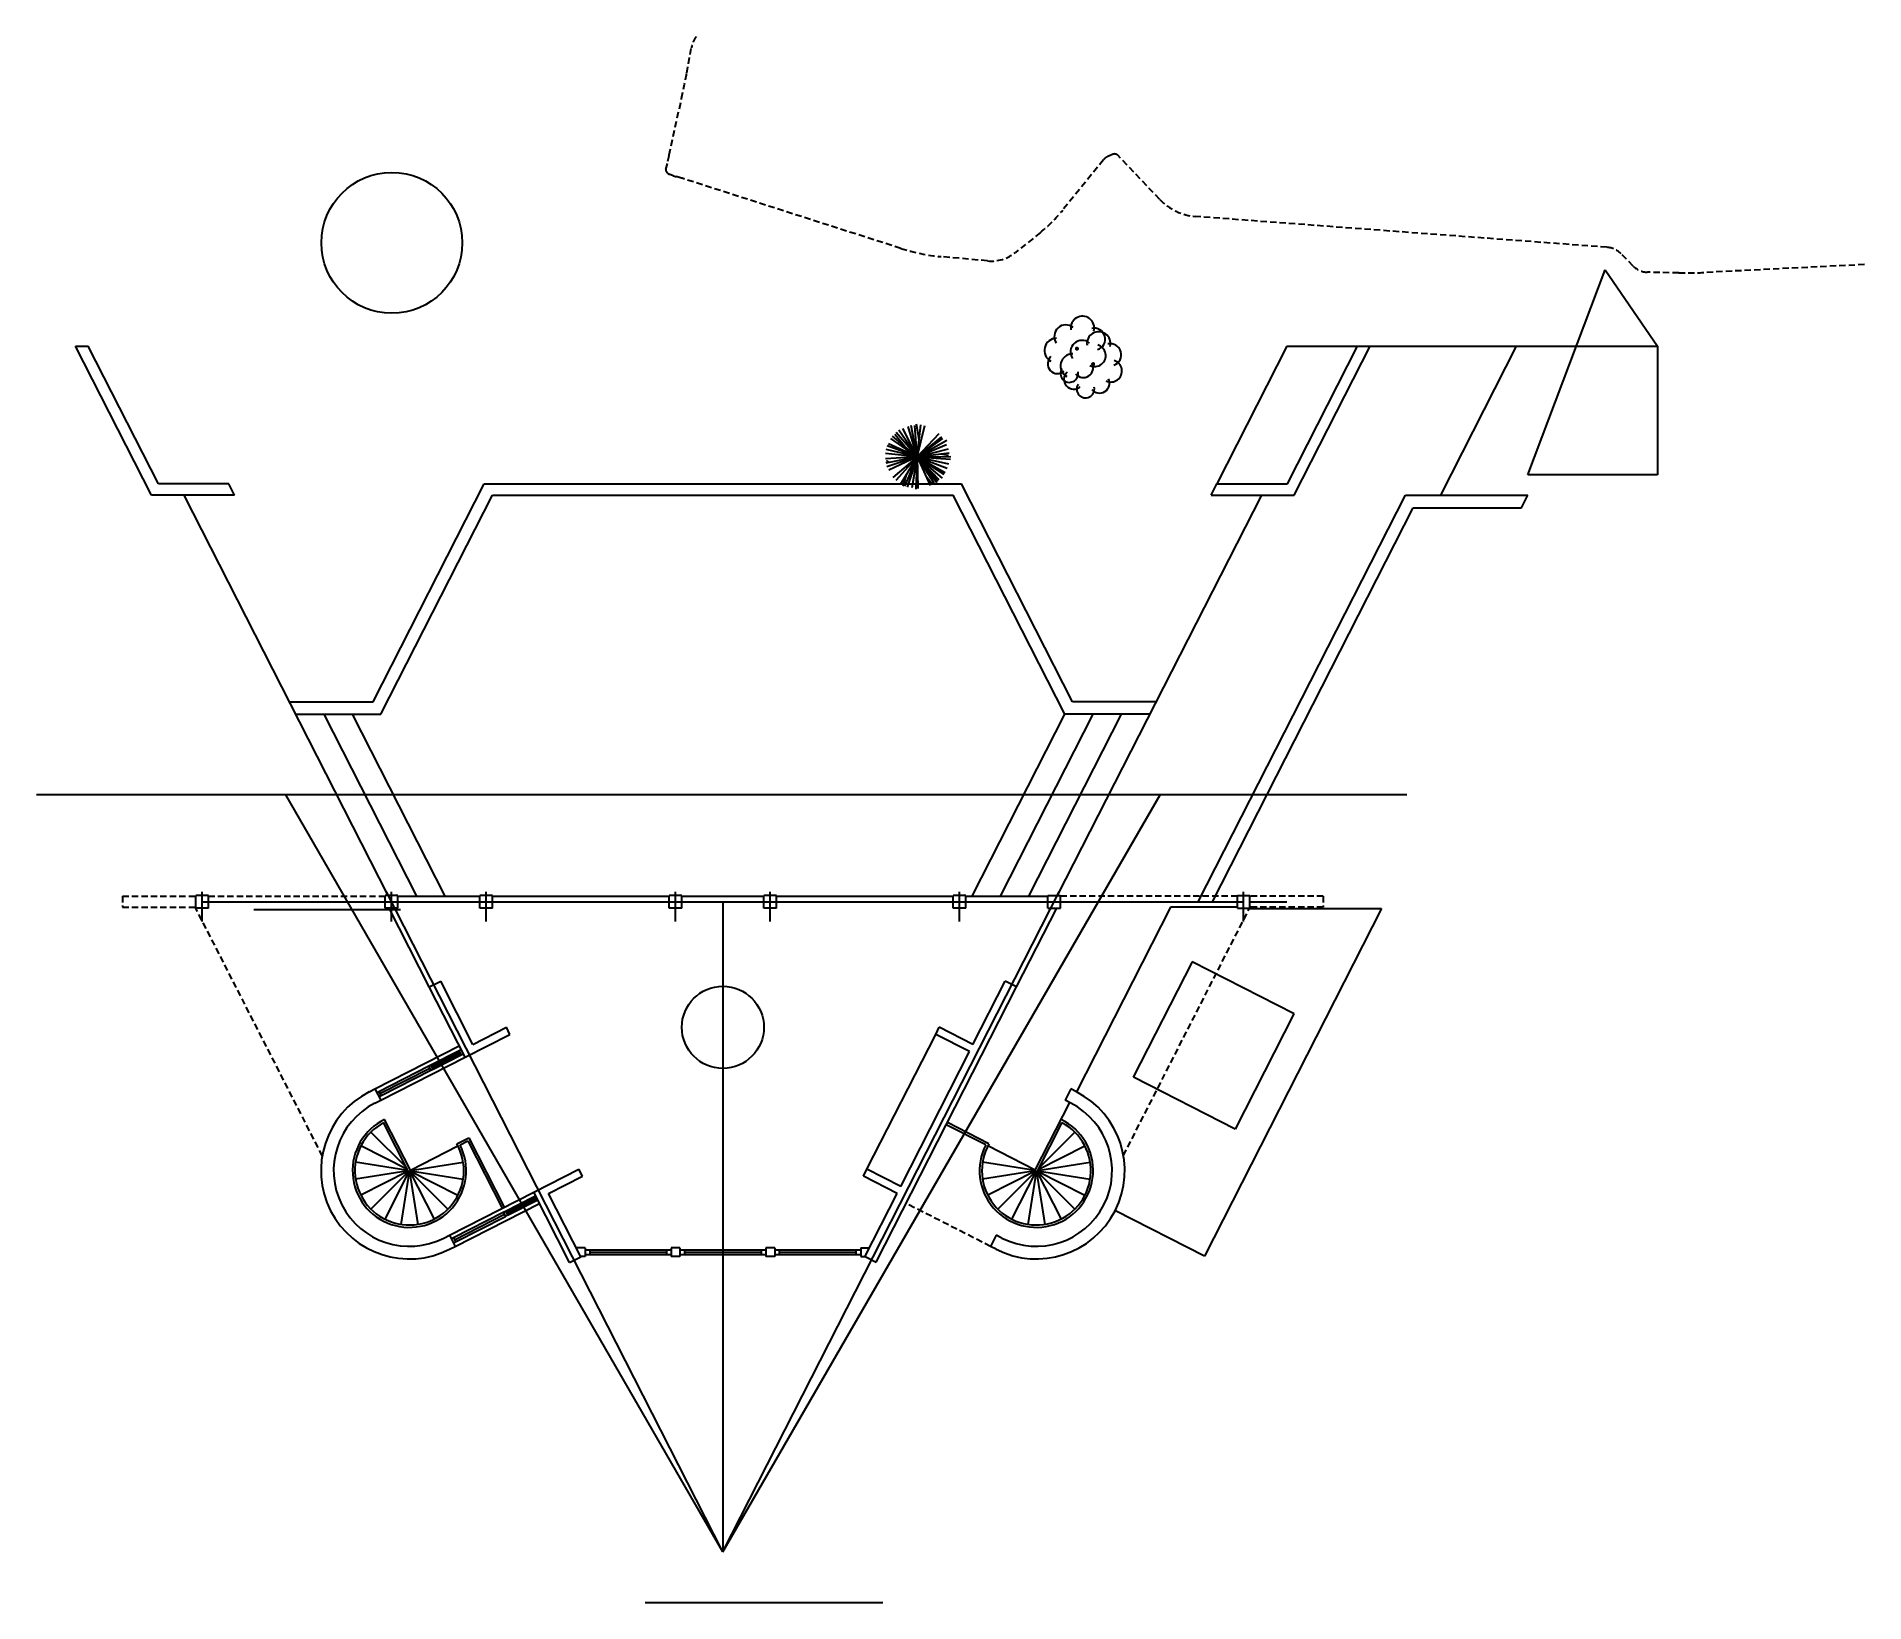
# Model space of a CAD drawing. Header units: inches. Extents: x -43639 to 75791, y -33466 to 47612.
# Drawn here: x 17086 to 18244, y 5120 to 6112 of the extents above; entities that cross this region are included whole.
import ezdxf

# ---------------------------------------------------------------- set-up
doc = ezdxf.new("R2010")
doc.units = ezdxf.units.IN
doc.header["$LTSCALE"] = 8
doc.header["$MEASUREMENT"] = 0
doc.linetypes.add('DASHED', pattern=[0.75, 0.5, -0.25])
doc.layers.get('0').update_dxf_attribs({"linetype": 'CONTINUOUS'})
for name, color, linetype in [('A-Elev', 7, 'CONTINUOUS'), ('A-Elev-South', 7, 'CONTINUOUS'), ('A-millwork', 252, 'CONTINUOUS'), ('A-walls', 7, 'CONTINUOUS'), ('CONT-HGH', 6, 'DASHED'), ('TOPO100', 14, 'CONTINUOUS'), ('TOPOCREEK', 5, 'CONTINUOUS'), ('TREE', 3, 'CONTINUOUS')]:
    doc.layers.add(name, color=color, linetype=linetype)
doc.styles.get("Standard").update_dxf_attribs({"font": 'txt', "height": 0.2})

# ---------------------------------------------------------------- blocks, each defined once
blk = doc.blocks.new('PINETREE')
for p, q in [((0, 0), (-0.675232, 0.544887)), ((0, 0), (-0.584576, 0.654615)), ((0, 0), (-0.486886, 0.724015)), ((0, 0), (-0.402482, 0.779348)), ((0, 0), (-0.343868, 0.794353)), ((0, 0), (-0.194598, 0.864692)), ((0, 0), (-0.116446, 0.880635)), ((-0.057775, 0.436931), (-0.038294, 0.872194)), ((0, 0), (0.026572, 0.880635)), ((0, 0), (0.124261, 0.880635)), ((0, 0), (0.234456, 0.841246)), ((0, 0), (0.377474, 0.786851)), ((0, 0), (0.461878, 0.747461)), ((0, 0), (0.54003, 0.685564)), ((0, 0), (0.669762, 0.584276)), ((0.36848, 0.321449), (0.592391, 0.685564)), ((0, 0), (-0.869831, 0.030011)), ((0, 0), (-0.869831, -0.086282)), ((0, 0), (-0.837788, -0.250404)), ((0, 0), (-0.81825, 0.248528)), ((-0.81825, 0.248528), (-0.81825, 0.248528)), ((0, 0), (-0.798712, 0.358256)), ((0, 0), (-0.798712, -0.359194)), ((0, 0), (-0.759636, -0.429532)), ((0, 0), (-0.746351, 0.451103)), ((-0.662929, 0.400682), (-0.688518, 0.497995)), ((0, 0), (-0.675232, -0.530819)), ((0, 0), (-0.616618, -0.632106)), ((0, 0), (-0.565038, -0.655553)), ((0, 0), (-0.259464, -0.827178)), ((0, 0), (-0.135984, -0.835619)), ((0, 0), (-0.064085, -0.882511)), ((0, 0), (-0.018756, -0.87407)), ((0, 0), (0.741661, 0.497995)), ((0, 0), (0.884679, 0.0694)), ((0, 0), (0.877646, -0.040327)), ((0, 0), (0.865141, -0.094722)), ((0, 0), (0.826065, -0.289794)), ((0, 0), (0.793242, -0.414527)), ((0, 0), (0.728376, -0.507373)), ((0, 0), (0.118009, -0.897516)), ((0, 0), (0.032824, -0.859065)), ((0, 0), (0.403264, -0.780286)), ((0, 0), (0.514239, -0.718388)), ((0, 0), (0.637719, -0.663993)), ((0, 0), (0.286817, -0.835619)), ((0, 0), (0.696333, -0.617101)), ((0, 0), (0.916722, -0.211015)), ((0, 0), (0.228204, -0.843121)), ((-0.552229, -0.165054), (-0.831536, -0.328245)), ((0.535333, -0.372904), (0.676795, -0.53926)), ((-0.170074, -0.542198), (-0.187565, -0.835619))]:
    blk.add_line(p, q)
blk = doc.blocks.new('DCDSTREE')
at = {"const_width": 0.05567}
blk.add_lwpolyline([(-0.050861, -0.01564, 1), (0.004809, -0.01564, 1)], format="xyb", close=True, dxfattribs=at)
for centre, radius, start, end in [((-0.472665, 0.324149), 0.334487, 47.726311, 199.653824), ((-0.022665, 0.436649), 0.318198, 8.130102, 171.869898), ((0.472335, 0.301649), 0.3245, 303.690068, 146.309932), ((-0.697665, 0.031649), 0.27, 90, 270), ((0.504478, -0.141923), 0.302211, 246.16126, 60.708638), ((-0.636783, -0.38394), 0.243328, 104.489763, 329.250033), ((0.213585, -0.485851), 0.302916, 201.801409, 31.328693), ((-0.24204, -0.519601), 0.275855, 177.662694, 343.412661)]:
    blk.add_arc(centre, radius, start, end)
blk = doc.blocks.new('801')
at = {"layer": 'TOPO100', "linetype": 'Continuous'}
for points in [[(-28903.4, 38759.2), (-29383.4, 38759.2), (-30343.4, 38567.2), (-31783.4, 38567.2), (-32263.4, 38759.2), (-32743.4, 38759.2), (-33223.4, 38471.2), (-34183.4, 38231.2), (-34903.4, 37751.2), (-34471.4, 37511.2), (-33511.4, 37751.2), (-33031.4, 37607.2), (-31975.4, 37079.2), (-31015.4, 36887.2), (-30727.4, 36455.2), (-30247.4, 36359.2), (-29287.4, 36695.2), (-28807.4, 36647.2), (-28327.4, 36455.2), (-27367.4, 35783.2), (-26887.4, 35687.2), (-25447.4, 35975.2), (-24967.4, 35927.2), (-23047.4, 35255.2), (-22087.4, 35591.2), (-21607.4, 35591.2), (-21127.4, 35399.2), (-20743.4, 35111.2), (-20503.4, 34583.2), (-20599.4, 33623.2), (-18847.4, 33215.2), (-17447.4, 31815.2), (-15319.4, 31031.2), (-14359.4, 30503.2), (-14023.4, 30119.2), (-13783.4, 29591.2), (-13831.4, 28631.2), (-14407.4, 27719.2), (-15367.4, 27431.2), (-15847.4, 27623.2), (-16807.4, 28295.2), (-17287.4, 28391.2), (-17719.4, 28151.2), (-18679.4, 28007.2), (-19207.4, 27623.2), (-19639.4, 27527.2), (-20551.4, 27623.2), (-21031.4, 27527.2), (-21319.4, 27047.2), (-21703.4, 26663.2), (-21703.4, 26663.2), (-22615.4, 26327.2), (-23623.4, 26615.2), (-24583.4, 27239.2), (-25975.4, 26951.2), (-26935.4, 26903.2), (-28263.4, 27207.2), (-30247.4, 28247.2), (-31207.4, 28439.2), (-31447.4, 28151.2), (-30631.4, 27479.2), (-30295.4, 26999.2), (-29335.4, 26231.2), (-28567.4, 25319.2), (-28711.4, 24359.2), (-27751.4, 24551.2), (-26791.4, 24359.2), (-25831.4, 23975.2), (-25111.4, 23543.2), (-24103.4, 22535.2)], [(39937.1, 23413.4), (42430.6, 21917.2), (42856.6, 21287.2), (43288.6, 20327.2), (43531.6, 19212.9), (43915.6, 19116.9), (44200.6, 20231.2), (44200.6, 20711.2), (43624.6, 21671.2), (43624.6, 22631.2), (43432.6, 23111.2), (42520.6, 23975.2), (40856.6, 26919.2), (40563.2, 28386.5), (40563.2, 28386.5), (40552.6, 28439.2), (40600.6, 28679.2), (40888.6, 29159.2), (41046.9, 29247.2), (41046.9, 29247.2), (41320.6, 29399.2), (42280.6, 29255.2), (43995.2, 28818.9), (43995.2, 28818.9), (44045.4, 28801.4), (43864.6, 29255.2), (43528.6, 29687.2), (43192.6, 30647.2), (42904.6, 31079.2), (42768.9, 31268), (42768.9, 31268), (42330.1, 31642.1), (42330.1, 31642.1), (41037.2, 32144.2), (41298.8, 32486.6), (41298.8, 32486.6), (42060.1, 32666.2), (42060.1, 32666.2), (42712.6, 32999.2), (43177.7, 33038), (43177.7, 33038), (44760.6, 33169.9), (46912.6, 33887.2), (47512.6, 33719.2), (49093, 32977.4), (49775.7, 32977.4), (50654.9, 32928.9), (51496.6, 32759.2), (52264.6, 32039.2), (52264.6, 31559.2), (51880.6, 30599.2), (51976.6, 30119.2), (52264.6, 29639.2), (52504.6, 28199.2), (52504.6, 27719.2), (52408.6, 27239.2), (52024.6, 26759.2), (51544.6, 26519.2), (50680.6, 26327.2), (50238.7, 25989.3), (50238.7, 25989.3), (49864.6, 25703.2), (50584.6, 24791.2), (50536.6, 23879.2), (51256.6, 23725.6), (52875.6, 24058.7), (52875.6, 24058.7), (52936.6, 24071.2), (53848.6, 23975.2), (54232.6, 23591.2), (54232.6, 23591.2), (54520.6, 22871.2), (54516.7, 22857.2), (54516.7, 22857.2), (54184.6, 21671.2), (54520.6, 20759.2), (54328.6, 19367.2), (53816.6, 18087.2), (53176.6, 17447.2), (52744.6, 17207.2), (52360.6, 16295.2), (51736.6, 15575.2), (51928.6, 15143.2), (52408.6, 15191.2), (53704.6, 16247.2), (54664.6, 16535.2), (55000.6, 16871.2), (55288.6, 17351.2), (56632.6, 18695.2), (57112.6, 18983.2), (57592.6, 19079.2), (58072.6, 18983.2), (58552.6, 18695.2), (58792.6, 18167.2), (59032.6, 17207.2), (59944.6, 16823.2), (60232.6, 16804), (61720.6, 15815.2), (62200.6, 15623.2), (62776.6, 14807.2), (63208.6, 14375.2), (63688.6, 13415.2), (63736.6, 12935.2), (63640.6, 12455.2), (62872.6, 11687.2), (61912.6, 11447.2), (60472.6, 11399.2), (60040.6, 11111.2), (60328.6, 10151.2), (60280.6, 9671.2), (60040.6, 9239.2), (59080.6, 8759.2), (57640.6, 8375.2), (56680.6, 8327.2), (56152.6, 7943.2), (55672.6, 7751.2), (55609.6, 7384), (57400.6, 7175.2), (58264.6, 6839.2), (58744.6, 6551.2), (59224.6, 5639.2), (59128.6, 4679.2), (59128.6, 4679.2), (58744.6, 4199.2), (58264.6, 3815.2), (57784.6, 3623.2), (57640.6, 3239.2), (57736.6, 2279.2), (57352.6, 1319.2), (57016.6, 935.2), (56920.6, 407.2), (56296.6, -552.8), (56045.7, -839.5), (56045.7, -839.5), (55624.6, -1320.8), (55480.6, -1800.8), (55864.6, -2760.8), (55864.6, -3720.8), (56056.6, -4680.8), (55864.6, -5640.8), (55864.6, -6072.8), (56344.6, -6072.8), (56920.6, -4632.8), (57352.6, -4296.8), (57352.6, -3970.5), (57352.6, -3970.5), (57352.6, -3336.8), (57496.6, -2856.8), (58120.6, -1464.8), (58744.6, -552.8), (59128.6, -120.8), (60088.6, 71.2), (60856.6, 1895.2), (61240.6, 2279.2), (61768.6, 2423.2), (62728.6, 2231.2), (62968.6, 2567.2), (62776.6, 3527.2), (62776.6, 4734.1), (64120.6, 7079.2), (64888.6, 7943.2), (65368.6, 8231.2), (65752.6, 8327.2), (66712.6, 8231.2), (67192.6, 7847.2), (67336.6, 7607.2), (67576.6, 6407.2)], [(-43078.4, 24151), (-42919.4, 24119.2), (-41527.4, 22439.2), (-41143.4, 21479.2), (-40711.4, 20879.2), (-40663.4, 19559.2), (-40231.4, 18695.2), (-39319.4, 18071.2), (-37879.4, 18071.2), (-36919.4, 18311.2), (-36487.4, 18215.2), (-36026.6, 17869.6), (-34999.4, 16007.2), (-34855.4, 15527.2), (-34807.4, 15047.2), (-34999.4, 14087.2), (-34999.4, 13127.2), (-35287.4, 11207.2), (-34951.4, 10247.2), (-34471.4, 10151.2), (-33991.4, 10247.2), (-33421.4, 10589.2), (-32385.6, 12315.6), (-32071.4, 12551.2), (-31687.4, 13031.2), (-31399.4, 14471.2), (-31495.4, 14951.2), (-32071.4, 16391.2), (-32071.4, 18311.2), (-32455.4, 19271.2), (-33452.8, 20283.3), (-34534, 23372.6), (-35047.4, 23783.2), (-35527.4, 23975.2), (-36007.4, 23975.2), (-36391.4, 24263.2), (-36679.4, 25223.2), (-36679.4, 25223.2), (-36999.4, 25623.2), (-38418, 26332.6), (-38503.4, 26759.2), (-38839.4, 27143.2), (-39799.4, 27527.2), (-39559.4, 28007.2), (-39175.4, 28391.2), (-38935.4, 28871.2), (-39223.4, 29831.2), (-39079.4, 30311.2), (-38743.4, 30743.2), (-38695.4, 31703.2), (-38887.4, 32231.2), (-39271.4, 32519.2), (-39751.4, 32711.2), (-41191.4, 32711.2), (-41959.4, 32999.2), (-42343.4, 33383.2), (-42775.4, 33623.2), (-43078.4, 33683.8)], [(-22759.4, 19175.2), (-22759.4, 18599.2), (-22999.4, 18215.2), (-23911.4, 17735.2), (-24295.4, 17351.2), (-24295.4, 16871.2), (-24199.4, 16583.2), (-23719.4, 16199.2), (-23575.4, 15719.2), (-23047.4, 14759.2), (-23239.4, 14279.2), (-23383.4, 13319.2), (-23239.4, 12935.2), (-22951.4, 12839.2), (-22327.4, 14183.2), (-21463.4, 14183.2), (-21031.4, 14471.2), (-20839.4, 13991.2), (-21031.4, 13127.2), (-21415.4, 12647.2), (-21692.7, 10972.6), (-22183.4, 10727.2), (-22663.4, 10631.2), (-23095.4, 10295.2), (-23767.4, 9479.2), (-24199.4, 9143.2), (-25159.4, 8855.2), (-27097.8, 9049.1), (-27271.4, 8615.2), (-26551.4, 8183.2), (-24487.4, 7655.2), (-23527.4, 7271.2), (-23095.4, 6983.2), (-22519.4, 6119.2), (-21607.4, 5159.2), (-21799.4, 4583.2), (-22247.4, 4023.2), (-23527.4, 3383.2), (-24487.4, 3335.2), (-24618.3, 3197.9), (-24391.4, 2375.2), (-24391.4, 1895.2), (-24679.4, 1415.2), (-25536.1, 1381.3), (-25591.4, 1175.2), (-24823.4, 23.2), (-24583.4, -1656.8), (-24871.4, -2568.8), (-25303.4, -2904.8), (-26263.4, -3048.8), (-26263.4, -3048.8), (-26743.4, -3000.8), (-28222.7, -2476.2), (-28231.4, -3000.8), (-28135.4, -3480.8), (-27847.4, -3960.8), (-27367.4, -4392.8), (-26791.4, -5304.8), (-26503.4, -6264.8)], [(-43078.4, 959.6), (-42343.4, 263.2), (-41863.4, -600.8), (-41047.4, -1416.8), (-40615.4, -1560.8), (-39655.4, -1464.8), (-39399.4, -1144.8), (-38695.4, 359.2), (-38791.4, 1319.2), (-39559.4, 2759.2), (-39895.4, 3719.2), (-40115.2, 5058.2), (-39751.4, 5543.2), (-39419.1, 5321.7), (-39183.7, 4145), (-38599.4, 3911.2), (-38311.4, 3335.2), (-37927.4, 1895.2), (-37543.4, 1415.2), (-37063.4, 1127.2), (-36583.4, 1031.2), (-36103.4, 1127.2), (-35804.7, 828.6), (-36775.4, -384.8), (-36775.4, -936.8), (-36343.4, -1800.8), (-36631.4, -2280.8), (-36919.4, -3240.8), (-36583.4, -4152.8), (-36295.4, -4536.8), (-36199.4, -5016.8), (-36295.4, -5496.8), (-36199.4, -5976.8), (-35911.4, -6360.8), (-35431.4, -6744.8), (-35335.4, -7224.8), (-35431.4, -7704.8), (-35239.4, -8184.8), (-34951.4, -8664.8), (-34471.4, -9048.8), (-34279.4, -9528.8), (-34375.4, -10008.8), (-34164.2, -10536.8), (-33319.4, -11592.8), (-33319.4, -12216.8), (-33511.4, -12600.8), (-33223.4, -13560.8), (-32184.3, -14859.6), (-32184.3, -14859.6), (-31591.4, -15096.8), (-31111.4, -14904.8), (-30487.4, -13992.8), (-29959.4, -12920.8), (-29959.4, -10488.8), (-29863.4, -10296.8), (-29383.4, -10488.8), (-28855.4, -10536.8), (-28375.4, -10392.8), (-28039.4, -10104.8)], [(70072.6, 3047.2), (70264.6, 2087.2), (70004.7, 777.9), (70101.7, 534.2), (70248.5, 437.2), (70443.7, 582.7), (71368.6, 2915.2), (71704.6, 3335.2), (72184.6, 3527.2), (72664.6, 3527.2), (73464.6, 3207.2), (74488.6, 2183.2)], [(-37827.1, -31594.2), (-37538.6, -30622.3), (-37784.3, -30425.4), (-38023.4, -30120.8), (-38167.4, -29256.8), (-38599.4, -28872.8), (-39511.4, -28728.8), (-39847.4, -28344.8), (-40327.4, -28152.8), (-40423.4, -27672.8), (-40327.4, -27192.8), (-40327.4, -26232.8), (-39271.4, -25368.8), (-38887.4, -25176.8), (-38887.4, -25176.8), (-38599.4, -24696.8), (-38791.4, -24216.8), (-39175.4, -23928.8), (-39415.4, -23544.8), (-39607.4, -22584.8), (-39991.4, -22104.8), (-40279.4, -21144.8), (-41239.4, -19800.8), (-41239.4, -18888.8), (-41479.4, -18456.8), (-41287.4, -17976.8), (-41575.4, -17016.8), (-41479.4, -16056.8), (-42199.4, -15192.8), (-42055.4, -14712.8), (-42151.4, -14232.8), (-41959.4, -13752.8), (-42055.4, -13272.8), (-41767.4, -12312.8), (-41959.4, -11832.8), (-42343.4, -11496.8), (-43303.4, -11112.8), (-43591.4, -10584.8), (-43639.4, -10152.8), (-42775.4, -9960.8), (-42247.4, -9096.8), (-41767.4, -8952.8), (-41383.4, -8568.8), (-41287.4, -8088.8), (-41383.4, -7608.8), (-41767.4, -7224.8), (-41671.4, -6744.8), (-41383.4, -6360.8), (-41671.4, -5496.8), (-41575.4, -5016.8), (-41719.4, -4584.8), (-42535.4, -3864.8), (-42535.4, -3384.8), (-42727.4, -2904.8), (-43078.4, -2651.2)]]:
    blk.add_lwpolyline(points, dxfattribs=at)
for points, elevation in [([(15728.3, -32632.3), (17906.2, -32165.6), (18040.6, -31944.8), (17080.6, -31608.8), (16600.6, -31320.8), (16264.6, -30840.8), (16168.6, -30360.8), (16312.6, -29880.8), (16744.6, -29544.8), (17656.6, -29304.8), (18616.6, -29496.8), (19000.6, -29400.8), (19384.6, -28968.8), (20200.6, -28296.8), (19864.6, -27960.8), (19384.6, -27768.8), (19000.6, -27288.8), (18808.6, -26904.8), (18904.6, -26424.8), (19336.6, -25992.8), (20296.6, -25752.8), (21256.6, -25896.8), (21736.6, -25752.8), (22216.6, -25032.8), (23822, -24750.1), (23992.6, -24408.8), (23512.6, -24024.8), (23320.6, -23640.8), (23320.6, -22728.8), (22936.6, -22296.8), (22696.6, -21864.8), (22744.6, -20904.8), (22360.6, -20472.8), (22360.6, -20184.8), (22552.6, -19800.8), (22840.6, -19608.8), (23320.6, -19608.8), (23608.6, -19320.8), (23224.6, -18744.8), (23032.6, -18264.8), (23080.6, -17832.8), (23416.6, -17016.8), (23704.6, -16632.8), (24088.6, -16344.8), (24088.6, -16344.8), (24520.6, -16104.8), (25432.6, -15816.8), (25624.6, -15480.8), (25336.6, -14520.8), (25336.6, -14040.8), (25716.5, -13407.6), (27544.6, -13128.8), (28024.6, -13224.8), (28984.6, -13608.8), (29464.6, -13560.8), (29752.6, -13656.8), (29848.6, -13464.8), (30424.6, -13944.8), (30673.1, -14317.5), (31736.6, -14104.8), (32536.6, -14424.8), (33016.6, -14424.8), (33400.6, -14808.8), (33880.6, -14856.8), (34216.6, -15768.8), (34648.6, -16008.8), (35080.6, -15144.8), (35512.6, -15000.8), (35800.6, -14616.8), (36328.6, -13368.8), (36664.6, -12888.8), (37096.6, -12696.8), (38056.6, -12696.8), (38248.6, -12216.8), (38344.6, -11256.8), (38584.6, -10296.8), (39160.6, -9480.8), (39544.6, -9144.8), (39880.6, -8232.8), (40216.6, -7704.8), (40696.6, -7512.8), (41176.6, -7464.8), (42136.6, -6888.8), (42616.6, -6936.8), (43000.6, -6840.8), (43288.6, -5928.8), (43576.6, -5496.8), (44152.6, -5208.8), (45055, -5362.4), (47272.6, -6840.8), (47512.6, -7080.8), (47848.6, -8040.8), (48136.6, -9480.8), (48280.6, -10872.8), (48280.6, -10872.8), (48568.6, -11256.8), (48712.6, -11784.8), (48616.6, -12744.8), (48952.6, -13080.8), (49096.6, -13608.8), (48952.6, -14568.8), (49048.6, -15048.8), (49912.6, -15768.8), (50296.6, -16248.8), (50392.6, -16728.8), (50200.6, -17160.8), (50680.6, -18072.8), (50872.6, -19032.8), (50536.6, -20424.8), (50296.6, -20760.8), (49816.6, -21048.8), (49816.6, -21432.8), (50632.6, -22104.8), (50872.6, -22584.8), (50968.6, -23064.8), (50776.6, -23544.8), (51208.6, -24504.8), (51064.6, -24984.8), (50680.6, -25416.8), (49768.6, -25992.8), (49834.4, -26513.7), (51136.6, -25992.8), (51736.6, -26232.8), (52120.6, -26712.8), (52216.6, -27192.8), (52600.6, -27480.8), (52696.6, -27000.8), (52696.6, -24792.8), (52984.6, -24216.8), (53564.6, -24332.8), (53853.2, -25775.6), (54224.7, -26040), (54224.7, -26040), (54376.6, -25656.8), (54472.6, -24696.8), (54808.6, -24360.8), (55576.6, -24552.8), (55864.6, -24216.8), (55864.6, -23880.8), (55000.6, -23448.8), (54520.6, -22968.8), (54328.6, -22488.8), (54760.6, -22152.8), (54856.6, -21240.8), (55096.6, -20760.8), (55480.6, -20328.8), (55480.6, -20328.8), (55768.6, -19368.8), (56248.6, -19224.8), (56728.6, -19320.8), (57035.9, -19409.3), (57035.9, -19409.3), (57064.6, -19080.8), (56776.6, -18168.8), (56728.6, -17688.8), (56728.6, -17208.8), (56856.6, -16888.8), (58264.6, -15720.8), (58792.6, -13800.8), (59608.6, -12408.8), (60376.6, -11544.8), (61288.6, -11256.8), (62200.6, -11640.8), (62584.6, -11448.8), (62776.6, -10536.8), (63208.6, -10200.8), (64120.6, -9912.8), (64360.6, -9480.8), (65032.6, -8952.8), (65624.6, -8824.8), (66808.6, -9816.8), (67720.6, -9336.8), (68152.6, -9336.8), (68536.6, -9816.8), (69496.6, -9912.8), (69928.6, -10344.8), (70072.6, -11304.8), (69688.6, -11736.8), (69208.6, -12024.8), (69208.6, -12504.8), (70120.6, -12696.8), (70312.6, -13176.8), (69880.6, -14136.8), (70264.6, -14136.8), (70744.6, -13944.8), (71128.6, -14184.8), (71368.6, -15096.8), (71800.6, -15000.8), (72184.6, -14616.8), (72664.6, -14424.8), (73144.6, -14424.8), (73528.6, -14904.8), (73731.3, -16398.1), (74699.8, -16882.4)], 9600), ([(62347.5, -33466.5), (62623, -32088.8), (63698.2, -30072.8), (63832.6, -29400.8), (63544.6, -28920.8), (63064.6, -28824.8), (62584.6, -28920.8), (61288.6, -29928.8), (60568.6, -30888.8), (59800.6, -32280.8), (59896.6, -33240.8), (59855.1, -33421.9)], 12000)]:
    blk.add_lwpolyline(points, dxfattribs=dict(at, elevation=elevation))
at = {"layer": 'TOPO100', "width": 1.2}
blk.add_text('700', height=1200, rotation=311.642, dxfattribs=at).set_placement((67299.8, 5698))

msp = doc.modelspace()

# ---------------------------------------------------------------- linework, layer by layer
at = {"layer": 'A-Elev'}
for p, q in [((18030.63695, 5834.61163), (18079.60625, 5964.58827, 8160)), ((18079.60625, 5964.58827, 8160), (18112.75257, 5916.07309)), ((18023.16974, 5916.07309), (18112.75257, 5916.07309)), ((18112.75257, 5916.07309), (18112.75257, 5834.61163)), ((18112.75257, 5834.61163), (18030.63695, 5834.61163))]:
    msp.add_line(p, q, dxfattribs=at)
at = {"layer": 'A-Elev-South', "color": 253}
for p, q in [((17877.89593, 5916.07309), (17833.57704, 5828.87931)), ((18023.16974, 5916.07309, -8376), (17975.22781, 5821.75126, -8376))]:
    msp.add_line(p, q, dxfattribs=at)
at = {"layer": 'A-millwork'}
msp.add_line((17611.84535, 5394.36414, -8376), (17655.42843, 5479.90076, -8376), dxfattribs=at)
at = {"layer": 'A-walls', "color": 7}
for p, q in [((17158.48514, 5821.75126), (17110.42577, 5916.07309)), ((17162.85321, 5828.87931), (17118.42577, 5916.07309)), ((17878.23064, 5828.87931), (17922.65809, 5916.07309)), ((17882.59872, 5821.75126), (17930.65809, 5916.07309)), ((17922.65809, 5916.07309), (17930.65809, 5916.07309)), ((17207.50682, 5828.87931), (17162.85321, 5828.87931)), ((17829.94512, 5821.75126), (17833.57704, 5828.87931)), ((17833.57704, 5828.87931), (17878.23064, 5828.87931)), ((17211.13874, 5821.75126), (17158.48514, 5821.75126)), ((17829.94512, 5821.75126), (17882.59872, 5821.75126)), ((17953.06582, 5821.75126), (18030.63695, 5821.75126)), ((17957.96823, 5813.75126, -8376), (18026.56074, 5813.75126, -8376)), ((17676.81259, 5469.00499), (17655.42843, 5479.90076)), ((17630.95955, 5379.01333), (17609.57539, 5389.9091)), ((17633.2295, 5383.46836), (17611.84535, 5394.36414))]:
    msp.add_line(p, q, dxfattribs=at)
at = {"layer": 'A-walls'}
for p, q in [((17110.42577, 5916.07309), (17118.42577, 5916.07309)), ((17211.13874, 5821.75126), (17207.50682, 5828.87931)), ((17821.71568, 5563.96209, -8370.11953), (17953.06582, 5821.75126, -8370.11953)), ((18026.56074, 5813.75126, -8376), (18030.63695, 5821.75126)), ((17830.69429, 5563.96209, -8370.11953), (17957.96823, 5813.75126, -8370.11953)), ((17953.89803, 5631.63693), (17085.67021, 5631.63693)), ((17520.54193, 5151.81388), (17243.51596, 5631.63693)), ((17520.54193, 5151.81388), (17797.5679, 5631.63693)), ((17186.54193, 5559.96209), (17186.54193, 5567.96209)), ((17194.54193, 5567.96209), (17186.54193, 5567.96209)), ((17194.54193, 5559.96209), (17186.54193, 5559.96209)), ((17194.54193, 5559.96209), (17194.54193, 5567.96209)), ((17306.54193, 5559.96209), (17306.54193, 5567.96209)), ((17314.54193, 5567.96209), (17306.54193, 5567.96209)), ((17314.54193, 5559.96209), (17306.54193, 5559.96209)), ((17314.54193, 5559.96209), (17314.54193, 5567.96209)), ((17314.54193, 5567.48948, -8376), (17366.54193, 5567.48948, -8376)), ((17374.54193, 5567.96209), (17366.54193, 5567.96209)), ((17366.54193, 5559.96209), (17366.54193, 5567.96209)), ((17374.54193, 5559.96209), (17366.54193, 5559.96209)), ((17374.54193, 5559.96209), (17374.54193, 5567.96209)), ((17374.54193, 5567.48948, -8376), (17486.54193, 5567.48948, -8376)), ((17494.54193, 5567.96209, -8376), (17486.54193, 5567.96209, -8376)), ((17486.54193, 5559.96209, -8376), (17486.54193, 5567.96209, -8376)), ((17494.54193, 5559.96209, -8376), (17486.54193, 5559.96209, -8376)), ((17494.54193, 5559.96209, -8376), (17494.54193, 5567.96209, -8376)), ((17494.54193, 5567.48948, -8376), (17546.54193, 5567.48948, -8376)), ((17520.54193, 5563.96209), (17520.54193, 5151.81388)), ((17554.54193, 5567.96209, -8376), (17546.54193, 5567.96209, -8376)), ((17546.54193, 5559.96209, -8376), (17546.54193, 5567.96209, -8376)), ((17554.54193, 5559.96209, -8376), (17546.54193, 5559.96209, -8376)), ((17554.54193, 5559.96209, -8376), (17554.54193, 5567.96209, -8376)), ((17554.54193, 5567.48948, -8376), (17666.54193, 5567.48948, -8376)), ((17666.54193, 5559.96209, -8376), (17666.54193, 5567.96209, -8376)), ((17674.54193, 5567.96209, -8376), (17666.54193, 5567.96209, -8376)), ((17674.54193, 5559.96209, -8376), (17666.54193, 5559.96209, -8376)), ((17674.54193, 5559.96209, -8376), (17674.54193, 5567.96209, -8376)), ((17674.54193, 5567.48948, -8376), (17726.54193, 5567.48948, -8376)), ((17726.54193, 5559.96209, -8376), (17726.54193, 5567.96209, -8376)), ((17726.54193, 5567.96209, -8376), (17734.54193, 5567.96209, -8376)), ((17726.54193, 5559.96209, -8376), (17734.54193, 5559.96209, -8376)), ((17734.54193, 5559.96209, -8376), (17734.54193, 5567.96209, -8376)), ((17821.71568, 5563.96209, -8370.11953), (17830.69429, 5563.96209, -8370.11953)), ((17846.54193, 5567.96209), (17854.54193, 5567.96209)), ((17846.54193, 5559.96209), (17846.54193, 5567.96209)), ((17846.54193, 5559.96209), (17854.54193, 5559.96209)), ((17854.54193, 5559.96209), (17854.54193, 5567.96209)), ((17334.49569, 5509.93062, 0.00241), (17341.75403, 5513.62893, 0.00241)), ((17362.17581, 5473.54893), (17341.75403, 5513.62893)), ((17678.90805, 5473.54893), (17699.32982, 5513.62893)), ((17706.58817, 5509.93062, 0.00241), (17699.32982, 5513.62893, 0.00241)), ((17357.18742, 5465.39559), (17334.49569, 5509.93062)), ((17617.65545, 5335.39032), (17706.58817, 5509.93062)), ((17357.18742, 5465.39559), (17385.65542, 5479.90076)), ((17362.17581, 5473.54893, 0.00547), (17383.38547, 5484.35579, 0.00547)), ((17385.65542, 5479.90076), (17383.38547, 5484.35579)), ((17655.42843, 5479.90076), (17657.69839, 5484.35579)), ((17655.42843, 5479.90076), (17657.69839, 5484.35579)), ((17655.42843, 5479.90076), (17657.69839, 5484.35579)), ((17678.90805, 5473.54893, 0.00547), (17657.69839, 5484.35579, 0.00547)), ((17336.88307, 5459.53931), (17353.36669, 5467.93814)), ((17353.69446, 5468.94689), (17353.0262, 5468.60639)), ((17353.0262, 5468.60639), (17353.70719, 5467.26988)), ((17353.35396, 5469.61514), (17354.69047, 5470.29613)), ((17354.71593, 5466.94212), (17353.35396, 5469.61514)), ((17353.70719, 5467.26988), (17354.37544, 5467.61038)), ((17354.71593, 5466.94212), (17356.05244, 5467.62311)), ((17633.2295, 5383.46836, -8376), (17676.81259, 5469.00499, -8376)), ((17303.24758, 5442.40117), (17334.87831, 5458.51783)), ((17334.19732, 5459.85434), (17335.53383, 5460.53533)), ((17335.55929, 5457.18132), (17334.19732, 5459.85434)), ((17336.8958, 5457.86231), (17335.53383, 5460.53533)), ((17335.55929, 5457.18132), (17336.8958, 5457.86231)), ((17336.54258, 5460.20757), (17335.87432, 5459.86708)), ((17336.54258, 5460.20757), (17337.22357, 5458.87106)), ((17336.55531, 5458.53057), (17337.22357, 5458.87106)), ((17296.48687, 5443.44573), (17300.0951, 5445.28421)), ((17300.0951, 5445.28421), (17303.72703, 5438.15616)), ((17301.23008, 5443.0567), (17302.56659, 5443.73768)), ((17302.56659, 5443.73768), (17303.92856, 5441.06466)), ((17740.98875, 5445.28421), (17737.35683, 5438.15616)), ((17744.59699, 5443.44573), (17740.98875, 5445.28421)), ((17300.1188, 5436.31767), (17303.72703, 5438.15616)), ((17302.59205, 5440.38368), (17303.92856, 5441.06466)), ((17740.96506, 5436.31767), (17737.35683, 5438.15616)), ((17400.77051, 5379.85896, 0.00547), (17429.23851, 5394.36414, 0.00547)), ((17410.12431, 5379.01333), (17431.50846, 5389.9091)), ((17431.50846, 5389.9091), (17429.23851, 5394.36414)), ((17609.57539, 5389.9091), (17611.84535, 5394.36414)), ((17609.57539, 5389.9091), (17611.84535, 5394.36414)), ((17630.95955, 5379.01333), (17609.57539, 5389.9091)), ((17633.2295, 5383.46836, 0.00547), (17611.84535, 5394.36414, 0.00547)), ((17384.09808, 5366.87463), (17400.58171, 5375.27346)), ((17400.24121, 5375.94171), (17400.90947, 5376.28221)), ((17400.9222, 5374.6052), (17400.24121, 5375.94171)), ((17400.56897, 5376.95046), (17401.90548, 5377.63145)), ((17400.56897, 5376.95046), (17401.93095, 5374.27744)), ((17423.46224, 5335.32393), (17400.77051, 5379.85896)), ((17401.59045, 5374.9457), (17400.9222, 5374.6052)), ((17401.93095, 5374.27744), (17403.26746, 5374.95843)), ((17430.54609, 5338.93333), (17410.12431, 5379.01333)), ((17610.53777, 5338.93333), (17630.95955, 5379.01333)), ((17350.46259, 5349.73649), (17382.09332, 5365.85316)), ((17381.41233, 5367.18967), (17382.74884, 5367.87065)), ((17381.41233, 5367.18967), (17382.77431, 5364.51665)), ((17382.74884, 5367.87065), (17384.11082, 5365.19763)), ((17382.77431, 5364.51665), (17384.11082, 5365.19763)), ((17383.08934, 5367.2024), (17383.75759, 5367.54289)), ((17384.43858, 5366.20638), (17383.75759, 5367.54289)), ((17384.43858, 5366.20638), (17383.77032, 5365.86589)), ((17343.70188, 5350.78105, 0.00547), (17347.31012, 5352.61953, 0.00547)), ((17347.31012, 5352.61953), (17350.94204, 5345.49148)), ((17348.44509, 5350.39202), (17349.7816, 5351.073)), ((17349.7816, 5351.073), (17351.14357, 5348.39998)), ((17693.77374, 5352.61953), (17690.14182, 5345.49148)), ((17697.38197, 5350.78105, 0.00547), (17693.77374, 5352.61953, 0.00547)), ((17347.33381, 5343.653), (17350.94204, 5345.49148)), ((17349.80706, 5347.719), (17351.14357, 5348.39998)), ((17430.62399, 5344.49972, -8370.12259), (17427.87399, 5344.49972, -8370.12259)), ((17433.37399, 5344.49972, -8370.12259), (17430.62399, 5344.49972, -8370.12259)), ((17433.37399, 5344.49972, -8370.12259), (17433.37399, 5338.99972, -8370.12259)), ((17433.37399, 5343.24972, -8370.12259), (17436.37399, 5343.24972, -8370.12259)), ((17433.37399, 5340.24972, -8370.12259), (17436.37399, 5340.24972, -8370.12259)), ((17436.37399, 5340.24972, -8370.1274), (17436.37399, 5343.24972, -8370.1274)), ((17436.37399, 5341.74972, -8370.12259), (17484.87399, 5341.74972, -8370.12253)), ((17484.87399, 5343.24972, -8370.12259), (17484.87399, 5340.24972, -8370.12259)), ((17484.87399, 5343.24972, -8370.12253), (17487.87399, 5343.24972, -8370.12259)), ((17484.87399, 5340.24972, -8370.12253), (17487.87399, 5340.24972, -8370.12253)), ((17487.87399, 5344.49972, -8370.12259), (17487.87399, 5338.99972, -8370.12259)), ((17490.62399, 5344.49972, -8370.12259), (17487.87399, 5344.49972, -8370.12259)), ((17493.37399, 5344.49972, -8370.12259), (17490.62399, 5344.49972, -8370.12259)), ((17493.37399, 5344.49972, -8370.12259), (17493.37399, 5338.99972, -8370.12259)), ((17493.37399, 5343.24972, -8370.12259), (17496.37399, 5343.24972, -8370.12259)), ((17493.37399, 5340.24972, -8370.12259), (17496.37399, 5340.24972, -8370.12259)), ((17496.37399, 5340.24972, -8370.1274), (17496.37399, 5343.24972, -8370.1274)), ((17496.37399, 5341.74972, -8370.12259), (17544.87399, 5341.74972, -8370.12253)), ((17544.87399, 5343.24972, -8370.12253), (17547.87399, 5343.24972, -8370.12259)), ((17544.87399, 5343.24972, -8370.12259), (17544.87399, 5340.24972, -8370.12259)), ((17544.87399, 5340.24972, -8370.12253), (17547.87399, 5340.24972, -8370.12253)), ((17550.62399, 5344.49972, -8370.12259), (17547.87399, 5344.49972, -8370.12259)), ((17547.87399, 5344.49972, -8370.12259), (17547.87399, 5338.99972, -8370.12259)), ((17553.37399, 5344.49972, -8370.12259), (17550.62399, 5344.49972, -8370.12259)), ((17553.37399, 5344.49972, -8370.12259), (17553.37399, 5338.99972, -8370.12259)), ((17553.37399, 5343.24972, -8370.12259), (17556.37399, 5343.24972, -8370.12259)), ((17553.37399, 5340.24972, -8370.12259), (17556.37399, 5340.24972, -8370.12259)), ((17556.37399, 5340.24972, -8370.1274), (17556.37399, 5343.24972, -8370.1274)), ((17556.37399, 5341.74972, -8370.11779), (17604.87399, 5341.74972, -8370.11772)), ((17604.87399, 5343.24972, -8370.11778), (17604.87399, 5340.24972, -8370.11778)), ((17604.87399, 5343.24972, -8370.11772), (17607.87399, 5343.24972, -8370.11778)), ((17604.87399, 5340.24972, -8370.11772), (17607.87399, 5340.24972, -8370.11772)), ((17607.87399, 5344.49972, -8370.12259), (17610.62399, 5344.49972, -8370.12259)), ((17607.87399, 5344.49972, -8370.12259), (17607.87399, 5338.99972, -8370.12259)), ((17610.62399, 5344.49972, -8370.12259), (17613.37399, 5344.49972, -8370.12259)), ((17693.75005, 5343.653), (17690.14182, 5345.49148)), ((17423.46224, 5335.32393, 0.00241), (17430.54609, 5338.93333, 0.00241)), ((17433.37399, 5338.99972, -8370.12259), (17430.51226, 5338.99972, -8370.12259)), ((17493.37399, 5338.99972, -8370.12259), (17487.87399, 5338.99972, -8370.12259)), ((17553.37399, 5338.99972, -8370.12259), (17547.87399, 5338.99972, -8370.12259)), ((17607.87399, 5338.99972, -8370.12259), (17610.5716, 5338.99972, -8370.12259)), ((17617.78574, 5335.32393, 0.00241), (17610.70189, 5338.93333, 0.00241)), ((17471.36902, 5119.78395), (17621.84272, 5119.78395))]:
    msp.add_line(p, q, dxfattribs=at)
at = {"layer": 'A-walls', "color": 253}
for p, q in [((17877.89593, 5916.07309), (17922.65809, 5916.07309)), ((17930.65809, 5916.07309), (18023.16974, 5916.07309)), ((17308.44306, 5567.96209), (17179.13102, 5821.75126)), ((17732.6408, 5567.96209), (17861.95284, 5821.75126)), ((17300.0951, 5445.28421), (17353.5555, 5472.52364)), ((17303.72703, 5438.15616), (17357.18742, 5465.39559)), ((17718.50526, 5393.88985), (17740.29681, 5436.65817)), ((17321.24209, 5393.20887), (17305.58312, 5423.94133)), ((17322.5786, 5393.88985), (17306.23848, 5425.95913)), ((17687.09728, 5409.89302), (17662.10489, 5422.62728)), ((17689.14385, 5410.53373), (17662.78588, 5423.96379)), ((17719.84177, 5393.20887), (17735.50074, 5423.94133)), ((17351.94001, 5410.53373), (17359.54264, 5414.40746)), ((17353.98658, 5409.89302), (17358.88711, 5412.38997)), ((17358.88711, 5412.38997), (17380.67866, 5369.62165)), ((17359.54264, 5414.40746), (17382.01517, 5370.30264)), ((17347.31012, 5352.61953), (17400.77051, 5379.85896)), ((17350.94204, 5345.49148), (17404.40243, 5372.73091)), ((17436.37399, 5343.24972, -8370.12259), (17484.87399, 5343.24972, -8370.12253)), ((17436.37399, 5340.24972, -8370.12259), (17484.87399, 5340.24972, -8370.12253)), ((17496.37399, 5343.24972, -8370.12259), (17544.87399, 5343.24972, -8370.12253)), ((17496.37399, 5340.24972, -8370.12259), (17544.87399, 5340.24972, -8370.12253)), ((17556.37399, 5343.24972, -8370.11779), (17604.87399, 5343.24972, -8370.11772)), ((17556.37399, 5340.24972, -8370.11779), (17604.87399, 5340.24972, -8370.11772))]:
    msp.add_line(p, q, dxfattribs=at)
at = {"layer": 'A-walls', "color": 252}
for p, q in [((17298.91714, 5690.77866), (17369.28294, 5828.87931)), ((17369.28294, 5828.87931), (17671.80092, 5828.87931)), ((17742.16671, 5690.77866), (17671.80092, 5828.87931)), ((17303.81955, 5682.77866), (17374.62963, 5821.75126)), ((17374.62963, 5821.75126), (17666.45423, 5821.75126)), ((17737.26431, 5682.77866), (17666.45423, 5821.75126)), ((17245.86489, 5690.77866), (17298.91714, 5690.77866)), ((17795.21897, 5690.77866), (17742.16671, 5690.77866)), ((17250.00186, 5682.77866), (17303.81955, 5682.77866)), ((17326.68386, 5567.48948), (17267.94109, 5682.77866)), ((17344.62309, 5567.48948), (17285.88032, 5682.77866)), ((17678.52154, 5567.48948), (17737.26431, 5682.77866)), ((17696.46077, 5567.48948), (17755.20354, 5682.77866)), ((17714.4, 5567.48948), (17773.14277, 5682.77866)), ((17791.082, 5682.77866), (17737.26431, 5682.77866)), ((17334.49569, 5509.93062, 0.00241), (17309.00338, 5559.96209, 0.00241)), ((17706.58817, 5509.93062, 0.00241), (17732.08047, 5559.96209, 0.00241)), ((17804.20584, 5560.43469, -20676.93636), (17744.59699, 5443.44573, -20676.93636)), ((17937.88324, 5559.67419, -16746.11709), (17825.64048, 5339.38536, -16746.11709)), ((17830.69429, 5563.96209, -8370.11953), (17846.54193, 5563.96209)), ((17854.54193, 5563.96209, -8370.11953), (17877.83202, 5563.96209, 3930.81683)), ((17854.54193, 5559.67419), (17937.88324, 5559.67419)), ((17817.84523, 5525.81985, -25122.12256), (17780.61801, 5452.75732, -25122.12256)), ((17882.46367, 5492.89511, -25122.12256), (17817.89348, 5525.79527, -25122.12256)), ((17882.41543, 5492.91969, -25122.12256), (17845.18821, 5419.85716, -25122.12256)), ((17335.53383, 5460.53533), (17353.35396, 5469.61514)), ((17336.54258, 5460.20757), (17353.0262, 5468.60639)), ((17336.8958, 5457.86231), (17354.71593, 5466.94212)), ((17337.22357, 5458.87106), (17353.70719, 5467.26988)), ((17302.56659, 5443.73768), (17334.19732, 5459.85434)), ((17303.92856, 5441.06466), (17335.55929, 5457.18132)), ((17845.23645, 5419.83258, -25122.12256), (17780.66625, 5452.73273, -25122.12256)), ((17320.77344, 5394.12864), (17291.17062, 5409.21203)), ((17320.19416, 5395.26555), (17297.51516, 5417.94454)), ((17322.5786, 5393.88985), (17352.65007, 5409.21203)), ((17718.50526, 5393.88985), (17688.43379, 5409.21203)), ((17720.31042, 5394.12864), (17749.91324, 5409.21203)), ((17720.8897, 5395.26555), (17743.5687, 5417.94454)), ((17320.9947, 5393.69438), (17287.83509, 5398.94635)), ((17322.65111, 5393.66669), (17355.98559, 5398.94635)), ((17718.43275, 5393.66669), (17685.09827, 5398.94635)), ((17720.08915, 5393.69438), (17753.24877, 5398.94635)), ((17321.13145, 5393.426), (17287.83509, 5388.15237)), ((17321.24209, 5393.20887), (17291.17062, 5377.88669)), ((17321.38001, 5393.01903), (17297.51516, 5369.15418)), ((17321.56985, 5392.88111), (17306.24767, 5362.80964)), ((17321.79302, 5392.80859), (17316.51335, 5359.47411)), ((17322.02767, 5392.80859), (17327.30733, 5359.47411)), ((17322.25083, 5392.88111), (17337.57301, 5362.80964)), ((17322.44067, 5393.01903), (17346.30552, 5369.15418)), ((17322.5786, 5393.20887), (17352.65007, 5377.88669)), ((17322.65111, 5393.43204), (17355.98559, 5388.15237)), ((17718.43275, 5393.43204), (17685.09827, 5388.15237)), ((17718.50526, 5393.20887), (17688.43379, 5377.88669)), ((17718.64319, 5393.01903), (17694.77833, 5369.15418)), ((17718.83302, 5392.88111), (17703.51085, 5362.80964)), ((17719.05619, 5392.80859), (17713.77653, 5359.47411)), ((17719.29084, 5392.80859), (17724.57051, 5359.47411)), ((17719.51401, 5392.88111), (17734.83619, 5362.80964)), ((17719.70385, 5393.01903), (17743.5687, 5369.15418)), ((17719.84177, 5393.20887), (17749.91324, 5377.88669)), ((17719.95241, 5393.426), (17753.24877, 5388.15237)), ((17382.74884, 5367.87065), (17400.56897, 5376.95046)), ((17383.75759, 5367.54289), (17400.24121, 5375.94171)), ((17384.11082, 5365.19763), (17401.93095, 5374.27744)), ((17384.43858, 5366.20638), (17400.9222, 5374.6052)), ((17349.7816, 5351.073), (17381.41233, 5367.18967)), ((17351.14357, 5348.39998), (17382.77431, 5364.51665)), ((17825.64048, 5339.38536), (17769.234, 5368.12589))]:
    msp.add_line(p, q, dxfattribs=at)
at = {"layer": 'A-walls', "color": 252, "linetype": 'DASHED'}
for p, q in [((17140.09092, 5567.48948, -8376), (17186.54193, 5567.48948, -8376)), ((17140.09092, 5567.48948, -8376), (17140.09092, 5560.43469, -8376)), ((17140.09092, 5560.43469, -8376), (17186.54193, 5560.43469, -8376)), ((17266.81971, 5402.77141, -8376), (17186.45367, 5560.04616, -8376)), ((17194.54193, 5567.48948, -8376), (17306.54193, 5567.48948, -8376)), ((17846.54193, 5567.48948, -8376), (17734.54193, 5567.48948, -8376)), ((17774.35887, 5403.06657, -8376), (17854.54193, 5560.43469, -8376)), ((17900.99294, 5567.48948, -8376), (17854.54193, 5567.48948, -8376)), ((17900.99294, 5560.43469, -8376), (17854.54193, 5560.43469, -8376)), ((17900.99294, 5567.48948, -8376), (17900.99294, 5560.43469, -8376))]:
    msp.add_line(p, q, dxfattribs=at)
at = {"layer": 'A-walls', "color": 5}
for p, q in [((17190.54193, 5551.4631, -8376), (17190.54193, 5570.21158, -8376)), ((17190.54193, 5563.96209), (17850.54193, 5563.96209)), ((17520.54193, 5151.81388), (17307.35765, 5570.21158)), ((17310.54193, 5551.4631), (17310.54193, 5570.21158)), ((17370.54193, 5551.4631), (17370.54193, 5570.21158)), ((17490.54193, 5551.4631, -8376), (17490.54193, 5570.21158, -8376)), ((17520.54193, 5151.81388), (17733.7262, 5570.21158)), ((17550.54193, 5551.4631, -8376), (17550.54193, 5570.21158, -8376)), ((17670.54193, 5551.4631, -8376), (17670.54193, 5570.21158, -8376)), ((17850.54193, 5551.4631, -8376), (17850.54193, 5570.21158, -8376)), ((17223.26023, 5558.96538, -16512), (17316.2696, 5558.96538, -16512))]:
    msp.add_line(p, q, dxfattribs=at)
at = {"layer": 'A-walls', "color": 252, "linetype": 'Continuous'}
msp.add_line((17846.54193, 5560.43469, -8376), (17804.20584, 5560.43469, -8376), dxfattribs=at)
at = {"layer": 'A-walls', "color": 253, "linetype": 'DASHED'}
msp.add_line((17690.14182, 5345.49148), (17636.68143, 5372.73091), dxfattribs=at)
at = {"layer": 'A-walls', "color": 3}
msp.add_circle((17520.54193, 5484.35579), 26, dxfattribs=at)
at = {"layer": 'A-walls'}
for centre, radius, start, end in [((17321.91034, 5393.54936), 56, 117, 297), ((17321.91034, 5393.54936), 48, 117, 297), ((17719.17352, 5393.54936), 56, 243, 63), ((17719.17352, 5393.54936), 48, 243, 63), ((17321.91034, 5393.54936), 0.75, 207, 27), ((17719.17352, 5393.54936), 0.75, 153, 333)]:
    msp.add_arc(centre, radius, start, end, dxfattribs=at)
at = {"layer": 'A-walls', "color": 253}
for centre, radius, start, end in [((17321.91034, 5393.54936), 36, 115.80625156, 27), ((17321.91034, 5393.54936), 34.5, 118.24565855, 29.49190637), ((17719.17352, 5393.54936), 36, 153, 64.19374844), ((17719.17352, 5393.54936), 34.5, 150.50809363, 61.75434145)]:
    msp.add_arc(centre, radius, start, end, dxfattribs=at)
at = {"layer": 'CONT-HGH', "elevation": 8160}
msp.add_lwpolyline([(18243.89291, 5967.86), (18142.95052, 5962.84908, -0.017386519), (18126.2043, 5962.6007), (18106.4387, 5962.99484, -0.1960457264), (18097.31039, 5966.93107), (18089.78713, 5974.58948, 0.1818404751), (18080.67276, 5978.81982), (17820.18326, 5998.34087, -0.1859694495), (17797.4176, 6009.12917), (17770.76206, 6037.14509, 0.3123377311), (17767.82247, 6037.75568), (17764.46022, 6036.33148, 0.1231900407), (17761.63133, 6034.19956), (17735.88257, 6002.34755, -0.0531295101), (17721.72906, 5988.21087), (17706.06914, 5975.58239, -0.1949713544), (17688.22261, 5970.18803), (17658.90941, 5972.88004, -0.0547410534), (17633.26324, 5978.10419), (17494.71216, 6022.53556, 0.0115782944), (17492.81546, 6023.09572), (17490.90578, 6023.61195, -0.0218761447), (17489.02232, 6024.21062), (17486.41637, 6025.16631, -0.14558851), (17485.4387, 6025.89521), (17484.67788, 6026.91495, -0.2219424545), (17484.44411, 6028.04383), (17485.70619, 6033.37143, 0.0048136328), (17486.6071, 6037.3445), (17494.36282, 6073.14267, 0.0069855231), (17497.60696, 6089.19736), (17500.62679, 6105.29738, -0.1077737461), (17503.63507, 6112.41002)], format="xyb", dxfattribs=at)
at = {"layer": 'TREE'}
msp.add_circle((17310.80859, 5981.65912, -120), 44.64645, dxfattribs=at)

# ---------------------------------------------------------------- block references
at = {"layer": 'TOPOCREEK'}
msp.add_blockref('801', (0, 0), dxfattribs=at)
at = {"layer": 'TREE', "xscale": 23.04000000000087, "yscale": 23.03999999999996, "zscale": 23.03999999999999, "rotation": 42.149}
for name, p in [('DCDSTREE', (17745.01896, 5915.20183, -120)), ('DCDSTREE', (17755.26852, 5905.38, -120)), ('PINETREE', (17643.61905, 5845.88788, -120))]:
    msp.add_blockref(name, p, dxfattribs=at)

doc.saveas('drawing.dxf')
